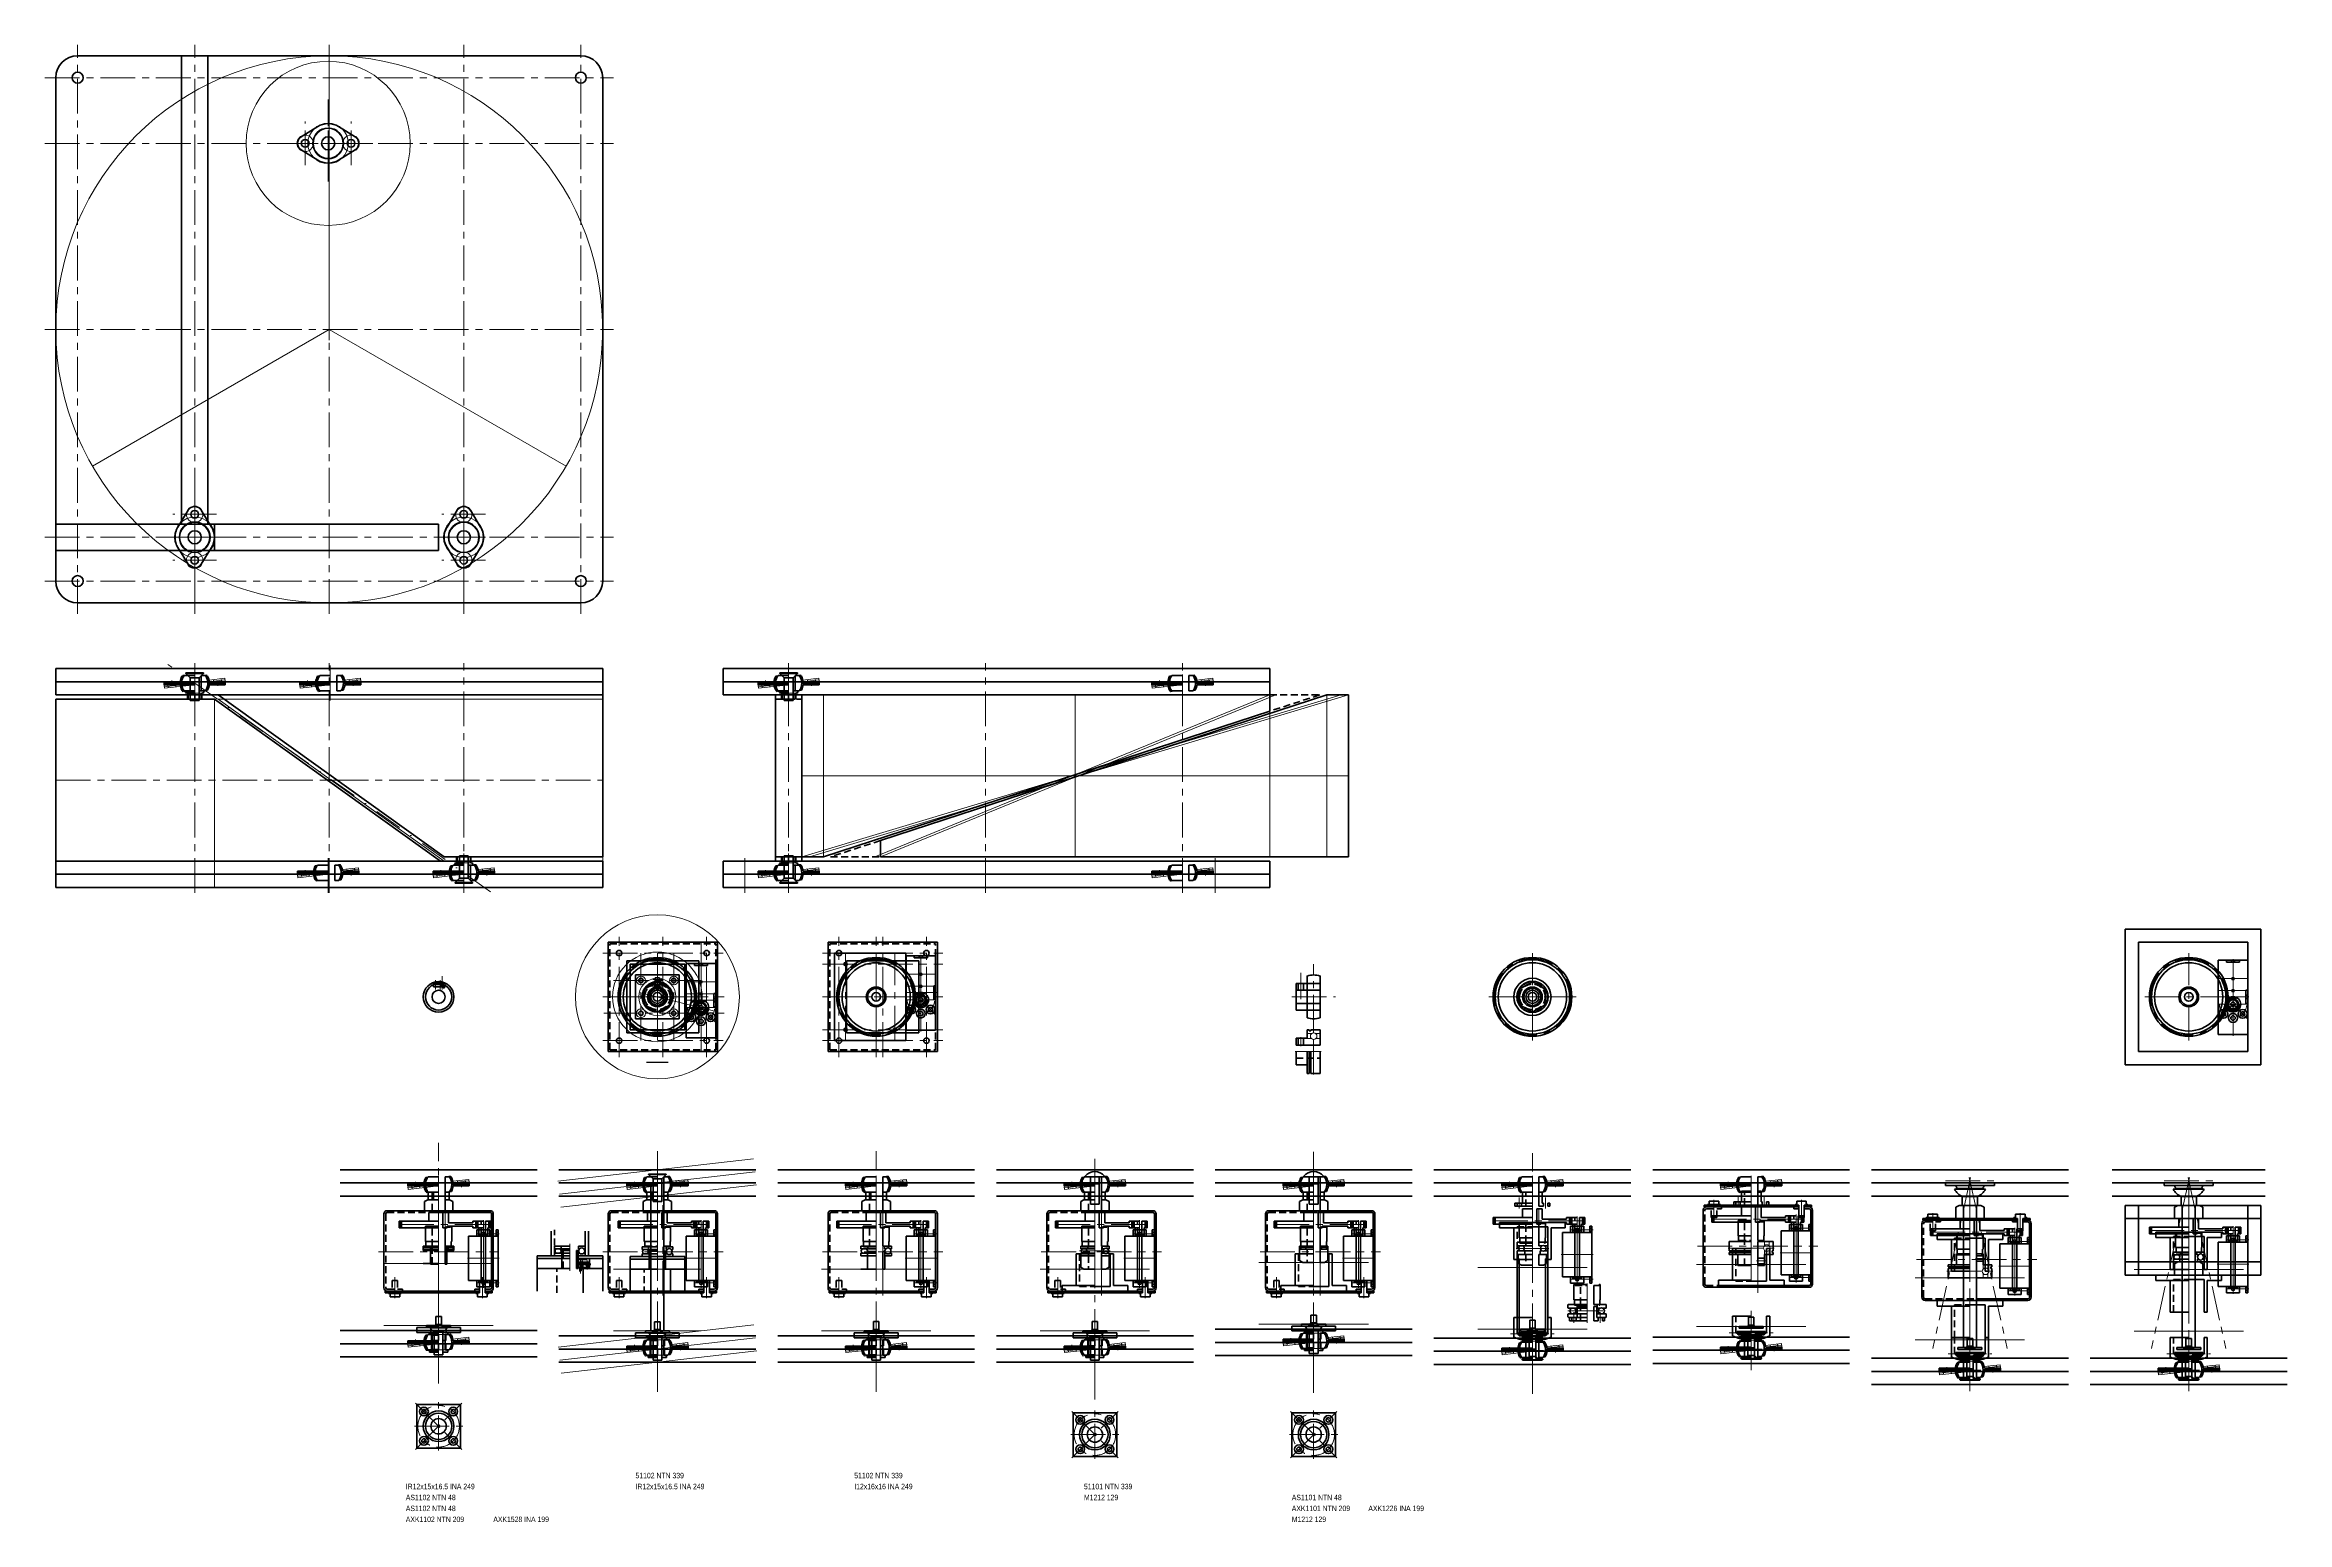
# Model space of a CAD drawing. Header units: millimetres. Extents: x 40 to 2090, y -480 to 870.
import ezdxf

# ---------------------------------------------------------------- set-up
doc = ezdxf.new("R2010")
doc.units = ezdxf.units.MM
for name, pattern in [('CENTER', [50.8, 31.75, -6.35, 6.35, -6.35]), ('DASHDOT', [25.4, 12.7, -6.35, 0, -6.35]), ('DASHDOTX2', [50.8, 25.4, -12.7, 0, -12.7]), ('DASHED2', [9.525, 6.35, -3.175])]:
    doc.linetypes.add(name, pattern=pattern)
doc.layers.get('0').update_dxf_attribs({"linetype": 'CONTINUOUS', "lineweight": 0})
for name, color, linetype, lineweight in [('AUX', 1, 'CONTINUOUS', 13), ('CENTER', 7, 'CENTER', 18), ('CONTOUR', 7, 'CONTINUOUS', 35), ('TEXT', 7, 'CONTINUOUS', 18)]:
    doc.layers.add(name, color=color, linetype=linetype, lineweight=lineweight)
doc.styles.get("Standard").update_dxf_attribs({"font": 'txt', "width": 0.75})
doc.dimstyles.get("Standard").update_dxf_attribs({"dimtxt": 2.5, "dimasz": 2.5, "dimexe": 1.25, "dimexo": 0.625, "dimtad": 1, "dimtxsty": 'Standard', "dimcen": 2.5, "dimadec": 0, "dimazin": 0, "dimtfac": 1, "dimtmove": 0, "dimatfit": 3, "dimfxl": 1, "dimarcsym": 0})

# ---------------------------------------------------------------- blocks, each defined once
blk = doc.blocks.new('DS1-70 face')
at = {"layer": 'CENTER'}
for p, q in [((0, -40), (0, 40)), ((-40, 0), (40, 0))]:
    blk.add_line(p, q, dxfattribs=at)
blk.add_circle((0, 0), 35, dxfattribs=at)
at = {"layer": 'CONTOUR'}
for radius in [36, 34, 31.2, 9, 7.8, 4]:
    blk.add_circle((0, 0), radius, dxfattribs=at)
blk = doc.blocks.new('6-speed HE side')
at = {"layer": 'CENTER'}
for p, q in [((13.5, -34.5), (13.5, 35.5)), ((-1, 0), (28, 0)), ((13.5, 6.8), (0, 20.3)), ((0, 6.8), (27, 6.8)), ((13.5, 6.8), (27, 20.3)), ((0, -5.7), (27, -5.7)), ((0, -16.7), (27, -16.7))]:
    blk.add_line(p, q, dxfattribs=at)
at = {"layer": 'CENTER', "color": 7, "linetype": 'DASHDOT', "lineweight": 18}
blk.add_arc((13.5, 6.8), 12.5, 0, 180, dxfattribs=at)
at = {"layer": 'CONTOUR'}
for p, q in [((0, 34.5), (27, 34.5)), ((0, -33.5), (0, 34.5)), ((27, -33.5), (27, 34.5)), ((0, 6), (1.7, 6)), ((0, 1.5), (1.7, 1.5)), ((1.7, -6), (1.7, 6)), ((0, -1.5), (1.7, -1.5)), ((0, -6), (1.7, -6)), ((0, -33.5), (27, -33.5)), ((7.5, -33.5), (7.5, -31.8)), ((7.5, -31.8), (19.5, -31.8)), ((12, -33.5), (12, -31.8)), ((15, -33.5), (15, -31.8)), ((19.5, -33.5), (19.5, -31.8))]:
    blk.add_line(p, q, dxfattribs=at)
for centre, radius in [((13.5, 19.3), 4), ((13.5, 19.3), 2), ((4.7, 15.6), 4), ((4.7, 15.6), 2), ((13.5, 6.8), 4), ((13.5, 6.8), 2), ((22.3, 15.6), 4), ((22.3, 15.6), 2), ((13.5, -5.7), 1), ((13.5, -16.7), 1)]:
    blk.add_circle(centre, radius, dxfattribs=at)
blk = doc.blocks.new('DS1-12 face')
at = {"layer": 'CENTER'}
for p, q in [((-10, 0), (10, 0)), ((0, -10), (0, 10))]:
    blk.add_line(p, q, dxfattribs=at)
blk.add_circle((0, 0), 6, dxfattribs=at)
at = {"layer": 'CONTOUR'}
for radius in [7, 5, 2]:
    blk.add_circle((0, 0), radius, dxfattribs=at)
blk = doc.blocks.new('TM-256-4 side')
at = {"layer": 'CENTER'}
for p, q in [((0.6, -4.9), (-34, 151.3)), ((-0.6, -4.9), (34, 151.3)), ((0, -5), (0, 155)), ((-22.5, -2), (22.5, -2))]:
    blk.add_line(p, q, dxfattribs=at)
at = {"layer": 'CONTOUR'}
for p, q in [((-6, 150.5), (6, 150.5)), ((-6, 20.5), (-6, 150.5)), ((6, 20.5), (6, 150.5)), ((-7, 20.5), (7, 20.5)), ((-7, 12.5), (-7, 20.5)), ((7, 12.5), (7, 20.5)), ((-22.5, 2.5), (22.5, 2.5)), ((-22.5, 0), (-22.5, 2.5)), ((-22.5, 0), (22.5, 0)), ((-14.1, 5.7), (-11.6, 5.2)), ((-14.1, 5.7), (14.1, 5.7)), ((11.6, 5.2), (-11.6, 5.2)), ((-7, 12.5), (7, 12.5)), ((11.6, 5.2), (14.1, 5.7)), ((22.5, 0), (22.5, 2.5))]:
    blk.add_line(p, q, dxfattribs=at)
at = {"layer": 'CONTOUR', "color": 7, "linetype": 'CONTINUOUS', "lineweight": 35}
for radius, start, end in [(16.1, 115.7693, 151.2707), (13.6, 148.1795, 160.6795), (16.1, 28.7293, 64.2307), (13.6, 19.3205, 31.8205)]:
    blk.add_arc((0, -2), radius, start, end, dxfattribs=at)
blk = doc.blocks.new('SC 1212C')
at = {"layer": 'CENTER'}
blk.add_line((0, -1), (0, 13), dxfattribs=at)
at = {"layer": 'CONTOUR'}
for p, q in [((-13, 10.3), (-10, 12)), ((-13, 0), (-13, 10.3)), ((-13, 0), (0, 0)), ((-10, 12), (0, 12)), ((6, 0), (6, 12)), ((6, 12), (10, 12)), ((6, 0), (13, 0)), ((10, 12), (13, 10.3)), ((13, 0), (13, 10.3))]:
    blk.add_line(p, q, dxfattribs=at)
at = {"layer": 'CONTOUR', "linetype": 'DASHED2'}
blk.add_line((-6, 0), (-6, 12), dxfattribs=at)
blk = doc.blocks.new('J-103 side')
at = {"layer": 'CENTER'}
blk.add_line((0, -35), (0, 1), dxfattribs=at)
at = {"layer": 'CONTOUR'}
for p, q in [((-30, 0), (-30, -5)), ((-30, 0), (0, 0)), ((0, 0), (30, 0)), ((30, 0), (30, -5)), ((-30, -5), (0, -5)), ((-17, -34), (-17, -5)), ((0, -4), (14, -4)), ((14, -4), (14, -34)), ((17, -5), (30, -5)), ((17, -34), (17, -5)), ((-17, -34), (-14, -34)), ((-17, -34), (0, -34)), ((14, -34), (17, -34))]:
    blk.add_line(p, q, dxfattribs=at)
at = {"layer": 'CONTOUR', "linetype": 'DASHED2'}
for p, q in [((-14, -34), (-14, -4)), ((-14, -4), (0, -4))]:
    blk.add_line(p, q, dxfattribs=at)
blk = doc.blocks.new('Washer 6.5x22x1.6 side')
at = {"layer": 'CENTER'}
blk.add_line((0, -1), (0, 2.6), dxfattribs=at)
at = {"layer": 'CONTOUR'}
for p, q in [((-11, 1.6), (0, 1.6)), ((-11, 0), (-11, 1.6)), ((-11, 0), (0, 0)), ((-3.25, 0), (-3.25, 1.6)), ((3.25, 0), (3.25, 1.6)), ((3.25, 1.6), (11, 1.6)), ((3.25, 0), (11, 0)), ((11, 0), (11, 1.6))]:
    blk.add_line(p, q, dxfattribs=at)
blk = doc.blocks.new('Flat head M5 10 side')
at = {"layer": 'CENTER'}
blk.add_line((0, -11), (0, 1), dxfattribs=at)
at = {"layer": 'CONTOUR'}
for p, q in [((-5, 0), (5, 0)), ((-5, -0.3), (-5, 0)), ((5, -0.3), (5, 0)), ((-5, -0.3), (5, -0.3)), ((-5, -0.3), (-2.5, -2.8)), ((-2.5, -10), (-2.5, -2.8)), ((-2.5, -2.8), (2.5, -2.8)), ((-2.5, -10), (2.5, -10)), ((2.5, -2.8), (5, -0.3)), ((2.5, -10), (2.5, -2.8))]:
    blk.add_line(p, q, dxfattribs=at)
blk = doc.blocks.new('DS1-70 side')
at = {"layer": 'AUX'}
blk.add_line((6, 0), (6, 14), dxfattribs=at)
at = {"layer": 'CENTER'}
for p, q in [((-36, 3), (36, 3)), ((-35, 0), (-35, 6)), ((0, 15), (0, -1)), ((35, 0), (35, 6))]:
    blk.add_line(p, q, dxfattribs=at)
at = {"layer": 'CONTOUR'}
for p, q in [((-36, 0), (-36, 6)), ((-36, 6), (0, 6)), ((-36, 0), (0, 0)), ((-34, 0), (-34, 6)), ((-9, 6), (-9, 14)), ((-9, 14), (0, 14)), ((4, 0), (4, 14)), ((4, 14), (9, 14)), ((4, 0), (7.8, 0)), ((7.8, 1.5), (7.8, 0)), ((7.8, 1.5), (31.25, 1.5)), ((9, 4.5), (9, 14)), ((9, 4.5), (31.25, 4.5)), ((31.25, 6), (36, 6)), ((31.25, 6), (31.25, 4.5)), ((31.25, 1.5), (31.25, 0)), ((36, 0), (31.25, 0)), ((34, 0), (34, 6)), ((36, 0), (36, 6))]:
    blk.add_line(p, q, dxfattribs=at)
blk = doc.blocks.new('DS1-12 side')
at = {"layer": 'CENTER'}
for p, q in [((-6, 0), (-6, -6)), ((0, 7), (0, -7)), ((6, 0), (6, -6)), ((-7, -3), (7, -3))]:
    blk.add_line(p, q, dxfattribs=at)
at = {"layer": 'CONTOUR'}
for p, q in [((-7, 0), (-7, -6)), ((-7, 0), (0, 0)), ((-5, 0), (-5, -6)), ((-4, 6), (-4, 0)), ((-4, 6), (0, 6)), ((2, 6), (2, -6)), ((2, 6), (4, 6)), ((4, 6), (4, 0)), ((4, 0), (7, 0)), ((5, 0), (5, -6)), ((7, 0), (7, -6)), ((-7, -6), (0, -6)), ((2, -6), (7, -6))]:
    blk.add_line(p, q, dxfattribs=at)
at = {"layer": 'CONTOUR', "linetype": 'DASHED2'}
blk.add_line((-2, 6), (-2, -6), dxfattribs=at)
blk = doc.blocks.new('6-speed HE top')
at = {"layer": 'CENTER'}
for p, q in [((-27, 0), (26, 0)), ((27, 0), (-26, 0)), ((-22.5, -14.5), (-22.5, 6)), ((0, -14.5), (0, 14.5)), ((22.5, -14.5), (22.5, 6))]:
    blk.add_line(p, q, dxfattribs=at)
at = {"layer": 'CONTOUR'}
for p, q in [((-20.2, 6), (-26, 6)), ((-26, -6), (-26, 6)), ((-20.2, 4), (-21.9, 4)), ((-21.9, -4), (-21.9, 4)), ((21.9, 2), (-21.9, 2)), ((-20.2, -13.5), (-20.2, 13.5)), ((-20.2, 13.5), (20.2, 13.5)), ((20.2, -13.5), (20.2, 13.5)), ((26, 6), (20.2, 6)), ((21.9, 4), (20.2, 4)), ((21.9, -4), (21.9, 4)), ((26, -6), (26, 6)), ((-20.2, -6), (-26, -6)), ((-26, -13.5), (-26, -11.6)), ((-20.2, -11.6), (-26, -11.6)), ((-26, -13.5), (26, -13.5)), ((-24, -13.5), (-24, -11.6)), ((21.9, -2), (-21.9, -2)), ((-20.2, -4), (-21.9, -4)), ((-21, -13.5), (-21, -11.6)), ((21.9, -4), (20.2, -4)), ((26, -6), (20.2, -6)), ((26, -11.6), (20.2, -11.6)), ((21, -13.5), (21, -11.6)), ((24, -13.5), (24, -11.6)), ((26, -13.5), (26, -11.6))]:
    blk.add_line(p, q, dxfattribs=at)
for centre in [(-22.5, 0), (22.5, 0)]:
    blk.add_circle(centre, 1.5, dxfattribs=at)
blk = doc.blocks.new('Pull Box side')
at = {"layer": 'CENTER'}
for p, q in [((-40, 23.3), (-40, 42.5)), ((0, -42.5), (0, 42.5)), ((40, 23.3), (40, 42.5)), ((-55, 0), (55, 0))]:
    blk.add_line(p, q, dxfattribs=at)
at = {"layer": 'CONTOUR'}
for p, q in [((-44.4, 41.3), (-35.6, 41.3)), ((-44.4, 38.3), (-44.4, 41.3)), ((-35.6, 38.3), (-35.6, 41.3)), ((35.6, 41.3), (44.4, 41.3)), ((35.6, 38.3), (35.6, 41.3)), ((44.4, 38.3), (44.4, 41.3)), ((-50, -34.5), (-50, 32.9)), ((-49, 37.5), (37.5, 37.5)), ((-49, 35.9), (-49, 37.5)), ((-49, 35.9), (37.5, 35.9)), ((-45.9, 38.3), (-34.1, 38.3)), ((-45.9, 37.5), (-45.9, 38.3)), ((-34.1, 37.5), (-34.1, 38.3)), ((33, 34.3), (33, 35.9)), ((33, 34.3), (37.5, 34.3)), ((34.1, 38.3), (35.6, 38.3)), ((34.1, 37.5), (34.1, 38.3)), ((37.5, 26.3), (37.5, 37.5)), ((37.5, 26.3), (42.5, 26.3)), ((42.5, 26.3), (42.5, 37.5)), ((42.5, 37.5), (49, 37.5)), ((42.5, 35.9), (49, 35.9)), ((42.5, 34.3), (47, 34.3)), ((44.4, 38.3), (45.9, 38.3)), ((45.9, 37.5), (45.9, 38.3)), ((48.4, -34.5), (48.4, 32.9)), ((49, 37.5), (49, 35.9)), ((50, -34.5), (50, 32.9)), ((-47, -37.5), (47, -37.5)), ((0, -35.9), (47, -35.9))]:
    blk.add_line(p, q, dxfattribs=at)
at = {"layer": 'CONTOUR', "linetype": 'DASHED2'}
for p, q in [((-48.4, -34.5), (-48.4, 32.9)), ((-47, 34.3), (-33, 34.3)), ((-42.5, 26.3), (-42.5, 37.5)), ((-42.5, 26.3), (-37.5, 26.3)), ((-37.5, 26.3), (-37.5, 37.5)), ((-33, 34.3), (-33, 35.9)), ((-47, -35.9), (0, -35.9))]:
    blk.add_line(p, q, dxfattribs=at)
at = {"layer": 'CONTOUR', "color": 7, "linetype": 'CONTINUOUS', "lineweight": 35}
for centre, start, end in [((-47, 32.9), 90, 180), ((47, 32.9), 0, 90), ((-47, -34.5), 180, 270), ((47, -34.5), 270, 0)]:
    blk.add_arc(centre, 3, start, end, dxfattribs=at)
at = {"layer": 'CONTOUR'}
for centre, start, end in [((-47, 32.9), 90, 180), ((47, 32.9), 0, 90), ((-47, -34.5), 180, 270), ((47, -34.5), 270, 0)]:
    blk.add_arc(centre, 1.4, start, end, dxfattribs=at)
blk = doc.blocks.new('B-BAF 1214 side')
at = {"layer": 'AUX'}
for p, q in [((-28, -1.8), (-0.2, 1.4)), ((-27.8, -3.2), (0, 0)), ((-12.4, 5), (-10.8, 5.2)), ((11, 7.7), (9.4, 7.5)), ((27.8, 3.2), (11.9, 1.4)), ((13.1, 2.9), (27.7, 4.6)), ((13.4, 0.1), (28, 1.8)), ((17.5, 0.6), (17.2, 3.4)), ((24.5, 1.4), (24.2, 4.2)), ((28, 1.8), (27.7, 4.6)), ((-27.7, -4.6), (-28, -1.8)), ((-27.7, -4.6), (0.2, -1.4)), ((-24.2, -4.2), (-24.5, -1.4)), ((-17.2, -3.4), (-17.5, -0.6)), ((-11, -7.7), (-9.4, -7.5)), ((12.4, -5), (10.8, -5.2))]:
    blk.add_line(p, q, dxfattribs=at)
for radius, start, end in [(13.4, 157.9705, 180.5029), (12, 154.269, 179.8002), (12, 334.269, 38.731), (13.4, 12.4971, 35.0295), (13.4, 337.9705, 0.5029), (13.4, 192.4971, 215.0295), (12, 193.1998, 218.731)]:
    blk.add_arc((0, 0), radius, start, end, dxfattribs=at)
at = {"layer": 'CENTER'}
for p, q in [((-21, -2.4), (-21, 2.4)), ((0, -8), (0, 8)), ((21, -2.4), (21, 2.4))]:
    blk.add_line(p, q, dxfattribs=at)
at = {"layer": 'CONTOUR'}
for p, q in [((-28, -1.4), (-28, 1.4)), ((-28, 1.4), (0, 1.4)), ((-28, 0), (0, 0)), ((-24.5, -1.4), (-24.5, 1.4)), ((-17.5, -1.4), (-17.5, 1.4)), ((-11.8, 6.4), (-10.2, 6.4)), ((-9.7, 7), (0, 7)), ((6, 7), (6, -7)), ((6, 7), (9.7, 7)), ((11.8, 6.4), (10.2, 6.4)), ((28, 0), (12, 0)), ((13.3, 1.4), (28, 1.4)), ((17.5, -1.4), (17.5, 1.4)), ((24.5, -1.4), (24.5, 1.4)), ((28, -1.4), (28, 1.4)), ((-28, -1.4), (0, -1.4)), ((-11.8, -6.4), (-10.2, -6.4)), ((-9.7, -7), (0, -7)), ((6, -7), (9.7, -7)), ((11.8, -6.4), (10.2, -6.4)), ((13.3, -1.4), (28, -1.4))]:
    blk.add_line(p, q, dxfattribs=at)
at = {"layer": 'CONTOUR', "color": 7, "linetype": 'CONTINUOUS', "lineweight": 35}
for radius, start, end in [(13.4, 151.4705, 174.0029), (12, 144.3147, 173.3002), (12, 324.3147, 35.6853), (13.4, 5.9971, 28.5295), (13.4, 185.9971, 208.5295), (12, 186.6998, 215.6853), (13.4, 331.4705, 354.0029)]:
    blk.add_arc((0, 0), radius, start, end, dxfattribs=at)
blk = doc.blocks.new('Ultra Nutter side')
at = {"layer": 'CENTER'}
blk.add_line((0, -1), (0, 20), dxfattribs=at)
at = {"layer": 'CONTOUR'}
for p, q in [((-12, 5), (-12, 19)), ((-12, 19), (0, 19)), ((-12, 5), (0, 5)), ((-11.6, 0), (-11.6, 5)), ((-11.6, 0), (0, 0)), ((6, 18), (11, 18)), ((6, 18), (6, 0.8)), ((6, 0.8), (11, 0.8)), ((11, 18), (11, 19)), ((11, 19), (12, 19)), ((11, 0), (11, 0.8)), ((11, 0), (11.6, 0)), ((11.6, 5), (12, 5)), ((11.6, 0), (11.6, 5)), ((12, 5), (12, 19))]:
    blk.add_line(p, q, dxfattribs=at)
at = {"layer": 'CONTOUR', "linetype": 'DASHED2'}
for p, q in [((-11, 18), (-11, 19)), ((-11, 18), (0, 18)), ((-11, 0.8), (0, 0.8)), ((-11, 0), (-11, 0.8)), ((-6, 0.8), (-6, 18))]:
    blk.add_line(p, q, dxfattribs=at)
blk = doc.blocks.new('51102 side')
at = {"layer": 'CENTER'}
blk.add_line((0, -2), (0, 11), dxfattribs=at)
at = {"layer": 'CONTOUR'}
for p, q in [((-14, 9), (-14, 6.5)), ((-14, 9), (0, 9)), ((-14, 6.5), (0, 6.5)), ((-14, 2.5), (-14, 0)), ((-14, 2.5), (0, 2.5)), ((-14, 0), (0, 0)), ((-8, 0), (-8, 2.5)), ((-7.5, 6.5), (-7.5, 9)), ((7.5, 6.5), (7.5, 9)), ((7.5, 9), (14, 9)), ((7.5, 6.5), (8.9, 6.5)), ((8, 0), (8, 2.5)), ((8, 2.5), (8.9, 2.5)), ((8, 0), (14, 0)), ((12.6, 6.5), (14, 6.5)), ((12.6, 2.5), (14, 2.5)), ((14, 9), (14, 6.5)), ((14, 2.5), (14, 0))]:
    blk.add_line(p, q, dxfattribs=at)
blk.add_circle((10.8, 4.5), 2.75, dxfattribs=at)
at = {"layer": 'CONTOUR', "color": 7, "linetype": 'CONTINUOUS', "lineweight": 35}
for start, end in [(133.3418, 226.6582), (313.3418, 46.6582)]:
    blk.add_arc((-10.8, 4.5), 2.75, start, end, dxfattribs=at)
blk = doc.blocks.new('ASS201N side')
at = {"layer": 'AUX'}
for p, q in [((-6, 16.4), (-2, 16.4)), ((-6, 12.1), (-2.1, 12.1)), ((2, 16.4), (6, 16.4)), ((2.1, 12.1), (6, 12.1))]:
    blk.add_line(p, q, dxfattribs=at)
blk.add_circle((0, 14.2), 3, dxfattribs=at)
at = {"layer": 'CENTER'}
for p, q in [((0, -21), (0, 21)), ((-17, 0), (7, 0)), ((-11.8, 5), (-11.8, 13.2))]:
    blk.add_line(p, q, dxfattribs=at)
at = {"layer": 'CONTOUR'}
for p, q in [((-16, 12.2), (-6, 12.2)), ((-16, 6), (-16, 12.2)), ((-16, 6), (6, 6)), ((-16, -12.2), (-16, 0)), ((-14.3, 6), (-14.3, 12.2)), ((-9.3, 6), (-9.3, 12.2)), ((-6, 12.2), (-6, 20)), ((-6, 20), (-4, 20)), ((-6, -20), (-6, 0)), ((-4, 19.1), (-4, 20)), ((-4, 19.1), (-2.5, 19.1)), ((-4, -20), (-4, 0)), ((-2.5, 19.1), (-2.5, 20)), ((-2.5, 20), (6, 20)), ((-2.5, -20), (-2.5, 0)), ((6, 6), (6, 20)), ((6, -20), (6, 0)), ((-16, -12.2), (-6, -12.2)), ((-6, -20), (-4, -20)), ((-4, -19.1), (-2.5, -19.1)), ((-2.5, -20), (6, -20))]:
    blk.add_line(p, q, dxfattribs=at)
at = {"layer": 'CONTOUR', "linetype": 'DASHED2'}
blk.add_line((-16, -6), (6, -6), dxfattribs=at)
blk = doc.blocks.new('AS201 side')
at = {"layer": 'CENTER'}
for p, q in [((-11.8, -2.2), (-11.8, 22.1)), ((0, -30), (0, 30)), ((-20, 0), (20, 0)), ((-14.1, 6), (-14.1, 12.2)), ((-9.6, 6), (-9.6, 12.2))]:
    blk.add_line(p, q, dxfattribs=at)
at = {"layer": 'CONTOUR'}
for p, q in [((-16, 12.2), (6, 12.2)), ((-16, -12.2), (-16, 12.2)), ((-16, 6), (6, 6)), ((-14.3, 6), (-14.3, 12.2)), ((-9.3, 6), (-9.3, 12.2)), ((-6, -19.1), (-6, 19.1)), ((6, -19.1), (6, 19.1)), ((-16, -6), (6, -6)), ((-16, -12.2), (6, -12.2))]:
    blk.add_line(p, q, dxfattribs=at)
at = {"layer": 'CONTOUR', "color": 7, "linetype": 'CONTINUOUS', "lineweight": 35}
for start, end in [(72.5424, 107.4576), (252.5424, 287.4576)]:
    blk.add_arc((0, 0), 20, start, end, dxfattribs=at)
blk = doc.blocks.new('Washer 14x40x4.5 face')
at = {"layer": 'CENTER'}
for p, q in [((0, -22), (0, 22)), ((-22, 0), (22, 0))]:
    blk.add_line(p, q, dxfattribs=at)
at = {"layer": 'CONTOUR'}
for p, q in [((-20, -20), (-20, 20)), ((-20, 20), (20, 20)), ((20, -20), (20, 20)), ((-20, -20), (20, -20))]:
    blk.add_line(p, q, dxfattribs=at)
blk.add_circle((0, 0), 7, dxfattribs=at)
blk = doc.blocks.new('SC 1210C')
at = {"layer": 'CENTER'}
blk.add_line((0, -1), (0, 11), dxfattribs=at)
at = {"layer": 'CONTOUR'}
for p, q in [((-13, 8.3), (-10, 10)), ((-13, 0), (-13, 8.3)), ((-13, 0), (0, 0)), ((-10, 10), (0, 10)), ((6, 10), (10, 10)), ((6, 0), (6, 10)), ((6, 0), (13, 0)), ((10, 10), (13, 8.3)), ((13, 0), (13, 8.3))]:
    blk.add_line(p, q, dxfattribs=at)
at = {"layer": 'CONTOUR', "linetype": 'DASHED2'}
blk.add_line((-6, 0), (-6, 10), dxfattribs=at)
blk = doc.blocks.new('Nut M12 thin side')
at = {"layer": 'CENTER'}
blk.add_line((0, -3), (0, 9), dxfattribs=at)
at = {"layer": 'CONTOUR'}
for p, q in [((-9.5, 0), (-9.5, 7)), ((-9.5, 7), (0, 7)), ((-9.5, 0), (0, 0)), ((-4.75, 0), (-4.75, 7)), ((6, 0), (6, 7)), ((6, 7), (9.5, 7)), ((6, 0), (9.5, 0)), ((9.5, 0), (9.5, 7))]:
    blk.add_line(p, q, dxfattribs=at)
at = {"layer": 'CONTOUR', "linetype": 'DASHED2'}
blk.add_line((-6, 0), (-6, 7), dxfattribs=at)
blk = doc.blocks.new('AXK1101 side')
at = {"layer": 'CENTER'}
blk.add_line((0, -2), (0, 4), dxfattribs=at)
at = {"layer": 'CONTOUR'}
for p, q in [((-13, 2), (0, 2)), ((-13, 0), (-13, 2)), ((-13, 0), (0, 0)), ((-11.85, 0), (-11.85, 2)), ((-7.15, 0), (-7.15, 2)), ((6, 0), (6, 2)), ((6, 2), (13, 2)), ((6, 0), (13, 0)), ((7.15, 0), (7.15, 2)), ((11.85, 0), (11.85, 2)), ((13, 0), (13, 2))]:
    blk.add_line(p, q, dxfattribs=at)
blk = doc.blocks.new('AS1101 side')
at = {"layer": 'CENTER'}
blk.add_line((0, -2), (0, 3), dxfattribs=at)
at = {"layer": 'CONTOUR'}
for p, q in [((-13, 1), (-13, 0)), ((-13, 1), (0, 1)), ((-13, 0), (0, 0)), ((6, 1), (6, 0)), ((6, 1), (13, 1)), ((6, 0), (13, 0)), ((13, 1), (13, 0))]:
    blk.add_line(p, q, dxfattribs=at)
blk = doc.blocks.new('Truss head M8x10 side')
at = {"layer": 'AUX'}
blk.add_line((6.9, -4), (6.9, 4), dxfattribs=at)
at = {"layer": 'CENTER'}
blk.add_line((-5.8, 0), (26, 0), dxfattribs=at)
at = {"layer": 'CONTOUR'}
for p, q in [((-0.7, 8.9), (0, 8.9)), ((0, -8.9), (0, 8.9)), ((0, 4), (25, 4)), ((25, 4), (25, -4)), ((-0.7, -8.9), (0, -8.9)), ((0, -4), (25, -4))]:
    blk.add_line(p, q, dxfattribs=at)
at = {"layer": 'CONTOUR', "color": 7, "linetype": 'CONTINUOUS', "lineweight": 35}
blk.add_arc((6.9, 0), 11.7, 130.4755, 229.5245, dxfattribs=at)
blk = doc.blocks.new('Flange Nut M8 side')
at = {"layer": 'AUX'}
for p, q in [((-8.3, 2), (8.3, 2)), ((-6.9, 2), (-6.9, 7.5)), ((6.9, 2), (6.9, 7.5))]:
    blk.add_line(p, q, dxfattribs=at)
at = {"layer": 'CENTER'}
blk.add_line((0, -10), (0, 10), dxfattribs=at)
at = {"layer": 'CONTOUR'}
for p, q in [((-6, 2.5), (-8.3, 1.5)), ((-8.3, 1.5), (0, 1.5)), ((-8.3, 0), (-8.3, 1.5)), ((-8.3, 0), (0, 0)), ((-6, 7.5), (0, 7.5)), ((-6, 2.5), (-6, 7.5)), ((-6, 2.5), (0, 2.5)), ((0, 7.5), (0, 2.5)), ((4, 0), (4, 7.5)), ((4, 7.5), (6, 7.5)), ((4, 0), (8.3, 0)), ((6, 2.5), (6, 7.5)), ((6, 2.5), (8.3, 1.5)), ((8.3, 0), (8.3, 1.5))]:
    blk.add_line(p, q, dxfattribs=at)
at = {"layer": 'CONTOUR', "linetype": 'DASHED2'}
blk.add_line((-4, 0), (-4, 7.5), dxfattribs=at)
blk = doc.blocks.new('Washer 14x40x4.5 side')
at = {"layer": 'CENTER'}
blk.add_line((0, -1), (0, 5), dxfattribs=at)
at = {"layer": 'CONTOUR'}
for p, q in [((-20, 4.5), (-20, 0)), ((-20, 4.5), (0, 4.5)), ((-20, 0), (0, 0)), ((7, 4.5), (20, 4.5)), ((7, 0), (7, 4.5)), ((7, 0), (20, 0)), ((20, 4.5), (20, 0))]:
    blk.add_line(p, q, dxfattribs=at)
at = {"layer": 'CONTOUR', "linetype": 'DASHED2'}
blk.add_line((-7, 0), (-7, 4.5), dxfattribs=at)
blk = doc.blocks.new('Flat head M8 25 side')
at = {"layer": 'CENTER'}
blk.add_line((0, -27), (0, 3), dxfattribs=at)
at = {"layer": 'CONTOUR'}
for p, q in [((-8, 0), (8, 0)), ((-8, -0.4), (-8, 0)), ((8, 0), (8, -0.4)), ((-8, -0.4), (8, -0.4)), ((-8, -0.4), (-4, -4.4)), ((4, -4.4), (-4, -4.4)), ((-4, -25), (-4, -4.4)), ((4, -4.4), (8, -0.4)), ((4, -25), (4, -4.4)), ((-4, -25), (4, -25))]:
    blk.add_line(p, q, dxfattribs=at)
blk = doc.blocks.new('51101 side')
at = {"layer": 'CENTER'}
for p, q in [((-14, 0), (14, 0)), ((0, -5.5), (0, 5.5))]:
    blk.add_line(p, q, dxfattribs=at)
at = {"layer": 'CONTOUR'}
for p, q in [((-13, 2), (-13, 4.5)), ((-13, 4.5), (0, 4.5)), ((-13, 2), (0, 2)), ((-6, 2), (-6, 4.5)), ((6, 4.5), (13, 4.5)), ((6, 2), (6, 4.5)), ((6, 2), (8.5, 2)), ((11.5, 2), (13, 2)), ((13, 2), (13, 4.5)), ((-13, -4.5), (-13, -2)), ((-13, -2), (0, -2)), ((-13, -4.5), (0, -4.5)), ((-6.5, -4.5), (-6.5, -2)), ((6.5, -4.5), (6.5, -2)), ((6.5, -2), (8.5, -2)), ((6.5, -4.5), (13, -4.5)), ((11.5, -2), (13, -2)), ((13, -4.5), (13, -2))]:
    blk.add_line(p, q, dxfattribs=at)
blk.add_circle((10, 0), 2.5, dxfattribs=at)
at = {"layer": 'CONTOUR', "color": 7, "linetype": 'CONTINUOUS', "lineweight": 35}
for start, end in [(126.8699, 233.1301), (306.8699, 53.1301)]:
    blk.add_arc((-10, 0), 2.5, start, end, dxfattribs=at)
blk = doc.blocks.new('AS1102 side')
at = {"layer": 'CENTER'}
blk.add_line((0, -2), (0, 2), dxfattribs=at)
at = {"layer": 'CONTOUR'}
for p, q in [((-14, 0), (-14, 1)), ((-14, 1), (0, 1)), ((-14, 0), (0, 0)), ((7.5, 0), (7.5, 1)), ((7.5, 1), (14, 1)), ((7.5, 0), (14, 0)), ((14, 0), (14, 1))]:
    blk.add_line(p, q, dxfattribs=at)
blk = doc.blocks.new('AXK1102 side')
at = {"layer": 'CENTER'}
blk.add_line((0, -2), (0, 4), dxfattribs=at)
at = {"layer": 'CONTOUR'}
for p, q in [((-14, 2), (0, 2)), ((-14, 0), (-14, 2)), ((-14, 0), (0, 0)), ((7.5, 2), (14, 2)), ((7.5, 0), (7.5, 2)), ((7.5, 0), (14, 0)), ((8.6, 0), (8.6, 2)), ((13.25, 0), (13.25, 2)), ((14, 0), (14, 2))]:
    blk.add_line(p, q, dxfattribs=at)
blk = doc.blocks.new('IR12x15x16.5 side')
at = {"layer": 'CENTER'}
blk.add_line((0, -2), (0, 18.5), dxfattribs=at)
at = {"layer": 'CONTOUR'}
for p, q in [((-7.5, 0), (-7.5, 16.5)), ((-7.5, 16.5), (0, 16.5)), ((-7.5, 0), (0, 0)), ((6, 0), (6, 16.5)), ((6, 16.5), (7.5, 16.5)), ((6, 0), (7.5, 0)), ((7.5, 0), (7.5, 16.5))]:
    blk.add_line(p, q, dxfattribs=at)
at = {"layer": 'CONTOUR', "linetype": 'DASHED2'}
blk.add_line((-6, 0), (-6, 16.5), dxfattribs=at)
blk = doc.blocks.new('IR12x16x16 side')
at = {"layer": 'CENTER'}
blk.add_line((0, -2), (0, 18), dxfattribs=at)
at = {"layer": 'CONTOUR'}
for p, q in [((-8, 0), (-8, 16)), ((-8, 16), (0, 16)), ((-8, 0), (0, 0)), ((6, 0), (6, 16)), ((6, 16), (8, 16)), ((6, 0), (8, 0)), ((8, 0), (8, 16))]:
    blk.add_line(p, q, dxfattribs=at)
blk = doc.blocks.new('Pull Box top')
at = {"layer": 'CENTER'}
for p, q in [((-40, -55), (-40, 55)), ((0, -55), (0, 55)), ((40, -55), (40, 55)), ((-55, 40), (55, 40)), ((-55, 0), (55, 0)), ((-55, -40), (55, -40))]:
    blk.add_line(p, q, dxfattribs=at)
at = {"layer": 'CONTOUR'}
for p, q in [((-50, 50), (50, 50)), ((-50, -50), (-50, 50)), ((50, -50), (50, 50)), ((-33, 33), (33, 33)), ((-33, -33), (-33, 33)), ((33, -33), (33, 33)), ((-33, -33), (33, -33)), ((-50, -50), (50, -50))]:
    blk.add_line(p, q, dxfattribs=at)
at = {"layer": 'CONTOUR', "linetype": 'DASHED2'}
for p, q in [((-48.4, 48.4), (48.4, 48.4)), ((-48.4, -48.4), (-48.4, 48.4)), ((48.4, -48.4), (48.4, 48.4)), ((-48.4, -48.4), (48.4, -48.4))]:
    blk.add_line(p, q, dxfattribs=at)
at = {"layer": 'CONTOUR'}
for centre in [(-40, 40), (40, 40), (-40, -40), (40, -40)]:
    blk.add_circle(centre, 2.5, dxfattribs=at)
blk = doc.blocks.new('IR12x15x16.5 face')
at = {"layer": 'CENTER'}
for p, q in [((-10, 0), (10, 0)), ((0, -10), (0, 10))]:
    blk.add_line(p, q, dxfattribs=at)
at = {"layer": 'CONTOUR'}
for radius in [7.5, 6]:
    blk.add_circle((0, 0), radius, dxfattribs=at)
blk = doc.blocks.new('51102 face')
at = {"layer": 'CENTER'}
for p, q in [((-16, 0), (16, 0)), ((0, -16), (0, 16))]:
    blk.add_line(p, q, dxfattribs=at)
at = {"layer": 'CONTOUR'}
for radius in [14, 8, 7.5]:
    blk.add_circle((0, 0), radius, dxfattribs=at)
blk = doc.blocks.new('Ultra Nutter face')
at = {"layer": 'CENTER'}
for p, q in [((0, -25), (0, 25)), ((-25, 0), (25, 0))]:
    blk.add_line(p, q, dxfattribs=at)
at = {"layer": 'CONTOUR'}
for p, q in [((-13, -2.5), (-13, 2.5)), ((-13, 2.5), (-12, 2.5)), ((-12, -5.8), (-12, 5.8)), ((-11.1, 7.5), (-0.9, 13.3)), ((0.9, 13.3), (11.1, 7.5)), ((4.3, 12.5), (3.8, 11.6)), ((4.3, 12.5), (8.7, 10)), ((8.7, 10), (8.2, 9.1)), ((12, -5.8), (12, 5.8)), ((-13, -2.5), (-12, -2.5)), ((-11.1, -7.5), (-0.9, -13.3)), ((0.9, -13.3), (11.1, -7.5)), ((4.3, -12.5), (3.8, -11.6)), ((8.7, -10), (4.3, -12.5)), ((8.7, -10), (8.2, -9.1))]:
    blk.add_line(p, q, dxfattribs=at)
at = {"layer": 'CONTOUR', "linetype": 'DASHED2'}
blk.add_circle((0, 0), 11.7, dxfattribs=at)
at = {"layer": 'CONTOUR'}
blk.add_circle((0, 0), 6, dxfattribs=at)
at = {"layer": 'CONTOUR', "color": 7, "linetype": 'CONTINUOUS', "lineweight": 35}
for start, end in [(145.9892, 154.0108), (85.9892, 94.0108), (25.9892, 34.0108), (205.9892, 214.0108), (265.9892, 274.0108), (325.9892, 334.0108)]:
    blk.add_arc((0, 0), 13.3, start, end, dxfattribs=at)
blk = doc.blocks.new('ESE11HS2 top')
at = {"layer": 'CENTER'}
for p, q in [((-3.55, 0), (9.65, 0)), ((0, -4.25), (0, 4.25)), ((4.5, -5.35), (4.5, 4.25)), ((6.15, -4.25), (6.15, 7.85))]:
    blk.add_line(p, q, dxfattribs=at)
at = {"layer": 'CONTOUR'}
for p, q in [((-1.55, 1.875), (7.65, 1.875)), ((-1.55, -1.875), (-1.55, 1.875)), ((4, 2.875), (5, 2.875)), ((4, 1.875), (4, 2.875)), ((5, 1.875), (5, 2.875)), ((5.15, -1.1), (5.15, 1.1)), ((5.15, 1.1), (7.15, 1.1)), ((5.65, -0.6), (5.65, 0.6)), ((5.65, 0.6), (6.65, 0.6)), ((6.65, -0.6), (6.65, 0.6)), ((7.15, -1.1), (7.15, 1.1)), ((7.65, -0.55), (7.65, 1.875)), ((-1.55, -1.875), (7.05, -1.875)), ((5.15, -1.1), (7.15, -1.1)), ((5.65, -0.6), (6.65, -0.6)), ((7.05, -2.875), (7.05, -0.55)), ((7.05, -0.55), (8.25, -0.55)), ((7.05, -2.875), (8.25, -2.875)), ((8.25, -2.875), (8.25, -0.55))]:
    blk.add_line(p, q, dxfattribs=at)
blk = doc.blocks.new('ESE11HS2 front')
at = {"layer": 'AUX'}
blk.add_line((0, -4.7), (8.2, -4.7), dxfattribs=at)
at = {"layer": 'CENTER'}
for p, q in [((-3.5, 0), (9.7, 0)), ((0, -4.2), (0, 4.2)), ((4.5, -5.3), (4.5, 4.2)), ((6.2, -4.2), (6.2, 7.8)), ((-3.5, -1.1), (10.2, -1.1)), ((-1.6, -2.9), (8.2, -2.9))]:
    blk.add_line(p, q, dxfattribs=at)
at = {"layer": 'CONTOUR'}
for p, q in [((-1.6, -1.6), (-1.6, 1.6)), ((0, 2.2), (7.7, 2.2)), ((4, -2.9), (4, 2.2)), ((5, -2.9), (5, 2.2)), ((5.2, 2.2), (5.2, 3.2)), ((5.2, 3.2), (7.2, 3.2)), ((5.6, 3.2), (5.6, 5.3)), ((6.7, 3.2), (6.7, 5.3)), ((7.2, 2.2), (7.2, 3.2)), ((7.7, -0.5), (7.7, 2.2)), ((0, -2.3), (8.2, -2.3)), ((8.2, -2.3), (8.2, -1.1))]:
    blk.add_line(p, q, dxfattribs=at)
for centre, radius in [((0, 0), 1), ((4.5, -2.9), 0.5), ((7.7, -1.1), 0.6)]:
    blk.add_circle(centre, radius, dxfattribs=at)
at = {"layer": 'CONTOUR', "color": 7, "linetype": 'CONTINUOUS', "lineweight": 35}
for centre, radius, start, end in [((0, 0), 2.25, 90, 133.5422), ((6.2, 5.3), 0.5, 0, 180), ((0, 0), 2.25, 226.4578, 270)]:
    blk.add_arc(centre, radius, start, end, dxfattribs=at)
blk = doc.blocks.new('B-BAF 1214 face')
at = {"layer": 'AUX'}
for centre, radius in [((-21, 0), 7.5), ((0, 0), 18.5), ((0, 0), 13.5), ((21, 0), 7.5)]:
    blk.add_circle(centre, radius, dxfattribs=at)
at = {"layer": 'CENTER'}
for p, q in [((-41, 0), (41, 0)), ((-21, -20), (-21, 20)), ((0, -20), (0, 20)), ((21, -20), (21, 20))]:
    blk.add_line(p, q, dxfattribs=at)
at = {"layer": 'CONTOUR'}
for p, q in [((-24.7, 6), (-9.4, 15.3)), ((9.4, 15.3), (24.7, 6)), ((-9.4, -15.3), (-24.7, -6)), ((24.7, -6), (9.4, -15.3))]:
    blk.add_line(p, q, dxfattribs=at)
for centre, radius in [((-21, 0), 3.5), ((0, 0), 14), ((0, 0), 6), ((21, 0), 3.5)]:
    blk.add_circle(centre, radius, dxfattribs=at)
at = {"layer": 'CONTOUR', "color": 7, "linetype": 'CONTINUOUS', "lineweight": 35}
for centre, start, end in [((-21, 0), 121.5881, 238.4119), ((21, 0), 301.5881, 58.4119)]:
    blk.add_arc(centre, 7, start, end, dxfattribs=at)
at = {"layer": 'CONTOUR'}
for start, end in [(58.4119, 121.5881), (238.4119, 301.5881)]:
    blk.add_arc((0, 0), 18, start, end, dxfattribs=at)
blk = doc.blocks.new('Washer 6.5x18x1.6 side')
at = {"layer": 'CENTER'}
for p, q in [((-11, 0), (11, 0)), ((0, -3), (0, 3))]:
    blk.add_line(p, q, dxfattribs=at)
at = {"layer": 'CONTOUR'}
for p, q in [((-9, -0.8), (-9, 0.8)), ((-9, 0.8), (0, 0.8)), ((-3.25, -0.8), (-3.25, 0.8)), ((3.25, -0.8), (3.25, 0.8)), ((3.25, 0.8), (9, 0.8)), ((9, -0.8), (9, 0.8)), ((-9, -0.8), (0, -0.8)), ((3.25, -0.8), (9, -0.8))]:
    blk.add_line(p, q, dxfattribs=at)
blk = doc.blocks.new('Washer 8.5x26x2.3 side')
at = {"layer": 'CENTER'}
for p, q in [((-15, 0), (15, 0)), ((0, -2.5), (0, 2.5))]:
    blk.add_line(p, q, dxfattribs=at)
at = {"layer": 'CONTOUR'}
for p, q in [((-12.8, 1.15), (0, 1.15)), ((-12.8, -1.15), (-12.8, 1.15)), ((-4.4, -1.15), (-4.4, 1.15)), ((4.4, 1.15), (12.8, 1.15)), ((4.4, -1.15), (4.4, 1.15)), ((12.8, -1.15), (12.8, 1.15)), ((-12.8, -1.15), (0, -1.15)), ((4.4, -1.15), (12.8, -1.15))]:
    blk.add_line(p, q, dxfattribs=at)
blk = doc.blocks.new('J-49 side')
at = {"layer": 'CENTER'}
for p, q in [((-20, 0), (20, 0)), ((0, -10), (0, 20))]:
    blk.add_line(p, q, dxfattribs=at)
at = {"layer": 'CONTOUR'}
for p, q in [((-17, -3), (-17, 15)), ((-17, 15), (0, 15)), ((14, 0), (12, 0)), ((12, 0), (12, -2)), ((14, 0), (14, 15)), ((14, 15), (17, 15)), ((17, -3), (17, 15)), ((-17, -3), (-12, -5)), ((-12, -5), (12, -5)), ((0, -2), (12, -2)), ((17, -3), (12, -5))]:
    blk.add_line(p, q, dxfattribs=at)
at = {"layer": 'CONTOUR', "linetype": 'DASHED2'}
for p, q in [((-14, 0), (-14, 15)), ((-14, 0), (-12, 0)), ((-12, 0), (-12, -2)), ((-12, -2), (0, -2))]:
    blk.add_line(p, q, dxfattribs=at)
blk = doc.blocks.new('Round Boss M6-D12-L15 side')
at = {"layer": 'CENTER'}
for p, q in [((-10, 0), (10, 0)), ((0, -10), (0, 10))]:
    blk.add_line(p, q, dxfattribs=at)
at = {"layer": 'CONTOUR'}
for p, q in [((-6, -7.5), (-6, 7.5)), ((-6, 7.5), (0, 7.5)), ((3, -7.5), (3, 7.5)), ((3, 7.5), (6, 7.5)), ((6, -7.5), (6, 7.5)), ((-6, -7.5), (0, -7.5)), ((3, -7.5), (6, -7.5))]:
    blk.add_line(p, q, dxfattribs=at)
at = {"layer": 'CONTOUR', "linetype": 'DASHED2'}
blk.add_line((-3, -7.5), (-3, 7.5), dxfattribs=at)
blk = doc.blocks.new('Flat head M6 15 side')
at = {"layer": 'CENTER'}
blk.add_line((0, -18), (0, 2), dxfattribs=at)
at = {"layer": 'CONTOUR'}
for p, q in [((-6, 0), (6, 0)), ((-6, -0.4), (-6, 0)), ((6, -0.4), (6, 0)), ((-6, -0.4), (6, -0.4)), ((-6, -0.4), (-3, -3.4)), ((-3, -3.4), (3, -3.4)), ((-3, -15), (-3, -3.4)), ((-3, -15), (3, -15)), ((3, -3.4), (6, -0.4)), ((3, -15), (3, -3.4))]:
    blk.add_line(p, q, dxfattribs=at)
blk = doc.blocks.new('Flat head M6 10 side')
at = {"layer": 'CENTER'}
blk.add_line((0, -10), (0, 10), dxfattribs=at)
at = {"layer": 'CONTOUR'}
for p, q in [((-6, 0), (6, 0)), ((-6, -0.4), (-6, 0)), ((6, -0.4), (6, 0)), ((-6, -0.4), (6, -0.4)), ((-6, -0.4), (-3, -3.4)), ((-3, -3.4), (3, -3.4)), ((-3, -10), (-3, -3.4)), ((-3, -10), (3, -10)), ((3, -3.4), (6, -0.4)), ((3, -10), (3, -3.4))]:
    blk.add_line(p, q, dxfattribs=at)
blk = doc.blocks.new('Washer 8.5x18x1.6 side')
at = {"layer": 'CENTER'}
for p, q in [((-10, 0), (10, 0)), ((0, -2), (0, 2))]:
    blk.add_line(p, q, dxfattribs=at)
at = {"layer": 'CONTOUR'}
for p, q in [((-9, -0.8), (-9, 0.8)), ((-9, 0.8), (0, 0.8)), ((-4.25, -0.8), (-4.25, 0.8)), ((4.25, -0.8), (4.25, 0.8)), ((4.25, 0.8), (9, 0.8)), ((9, -0.8), (9, 0.8)), ((-9, -0.8), (0, -0.8)), ((4.25, -0.8), (9, -0.8))]:
    blk.add_line(p, q, dxfattribs=at)
blk = doc.blocks.new('2903 side')
at = {"layer": 'CENTER'}
for p, q in [((-17.5, 0), (17.5, 0)), ((0, 8), (0, -8))]:
    blk.add_line(p, q, dxfattribs=at)
at = {"layer": 'CONTOUR'}
for p, q in [((-17.5, 5.4), (-17.5, 3.1)), ((-16.9, 6), (0, 6)), ((-16.9, 2.5), (0, 2.5)), ((9, 5.4), (9, 3.1)), ((9.6, 6), (16.9, 6)), ((9.6, 2.5), (11.9, 2.5)), ((14.1, 2.5), (16.9, 2.5)), ((17.5, 5.4), (17.5, 3.1)), ((-17.5, -3.1), (-17.5, -5.4)), ((-16.9, -2.5), (0, -2.5)), ((-16.9, -6), (0, -6)), ((9.1, -3.1), (9.1, -5.4)), ((9.7, -2.5), (11.9, -2.5)), ((9.7, -6), (16.9, -6)), ((14.1, -2.5), (16.9, -2.5)), ((17.5, -3.1), (17.5, -5.4))]:
    blk.add_line(p, q, dxfattribs=at)
at = {"layer": 'CONTOUR', "linetype": 'DASHED2'}
for p, q in [((-9, 5.4), (-9, 3.1)), ((-9.1, -3.1), (-9.1, -5.4))]:
    blk.add_line(p, q, dxfattribs=at)
at = {"layer": 'CONTOUR'}
blk.add_circle((13, 0), 2.75, dxfattribs=at)
at = {"layer": 'CONTOUR', "color": 7, "linetype": 'CONTINUOUS', "lineweight": 35}
for centre, radius, start, end in [((-16.9, 5.4), 0.6, 90, 180), ((-16.9, 3.1), 0.6, 180, 270), ((-13, 0), 2.75, 114.62, 245.38), ((-13, 0), 2.75, 294.62, 65.38), ((-9.6, 5.4), 0.6, 360, 90), ((-9.6, 3.1), 0.6, 270, 360), ((9.6, 5.4), 0.6, 90, 180), ((9.6, 3.1), 0.6, 180, 270), ((16.9, 5.4), 0.6, 360, 90), ((16.9, 3.1), 0.6, 270, 360), ((-16.9, -3.1), 0.6, 90, 180), ((-16.9, -5.4), 0.6, 180, 270), ((-9.7, -3.1), 0.6, 360, 90), ((-9.7, -5.4), 0.6, 270, 360), ((9.7, -3.1), 0.6, 90, 180), ((9.7, -5.4), 0.6, 180, 270), ((16.9, -3.1), 0.6, 360, 90), ((16.9, -5.4), 0.6, 270, 360)]:
    blk.add_arc(centre, radius, start, end, dxfattribs=at)
blk = doc.blocks.new('Rigid Flange side')
at = {"layer": 'CENTER'}
for p, q in [((-12, -2), (-12, 8)), ((0, -2), (0, 15)), ((12, -2), (12, 8))]:
    blk.add_line(p, q, dxfattribs=at)
at = {"layer": 'CONTOUR'}
for p, q in [((-16, 0), (-16, 3)), ((-16, 3), (0, 3)), ((-16, 0), (0, 0)), ((-9, 13), (0, 13)), ((-9, 3), (-9, 13)), ((6, 13), (9, 13)), ((6, 0), (6, 13)), ((6, 0), (10, 0)), ((9, 3), (9, 13)), ((9, 3), (10, 3)), ((10, 0), (10, 3)), ((14, 0), (14, 3)), ((14, 3), (16, 3)), ((14, 0), (16, 0)), ((16, 0), (16, 3))]:
    blk.add_line(p, q, dxfattribs=at)
at = {"layer": 'CONTOUR', "linetype": 'DASHED2'}
for p, q in [((-14, 0), (-14, 3)), ((-10, 0), (-10, 3)), ((-6, 0), (-6, 13))]:
    blk.add_line(p, q, dxfattribs=at)
blk = doc.blocks.new('51201 side')
at = {"layer": 'CENTER'}
for p, q in [((-15, 0), (15, 0)), ((0, -6.5), (0, 6.5))]:
    blk.add_line(p, q, dxfattribs=at)
at = {"layer": 'CONTOUR'}
for p, q in [((-14, 2.2), (-14, 5.5)), ((-14, 5.5), (0, 5.5)), ((-14, 2.2), (0, 2.2)), ((6, 2.2), (6, 5.5)), ((6, 5.5), (14, 5.5)), ((6, 2.2), (8.8, 2.2)), ((11.2, 2.2), (14, 2.2)), ((14, 2.2), (14, 5.5)), ((-14, -5.5), (-14, -2.2)), ((-14, -2.2), (0, -2.2)), ((-14, -5.5), (0, -5.5)), ((7, -5.5), (7, -2.2)), ((7, -2.2), (8.8, -2.2)), ((7, -5.5), (14, -5.5)), ((11.2, -2.2), (14, -2.2)), ((14, -5.5), (14, -2.2))]:
    blk.add_line(p, q, dxfattribs=at)
at = {"layer": 'CONTOUR', "linetype": 'DASHED2'}
for p, q in [((-6, 2.2), (-6, 5.5)), ((-7, -5.5), (-7, -2.2))]:
    blk.add_line(p, q, dxfattribs=at)
at = {"layer": 'CONTOUR'}
blk.add_circle((10, 0), 2.5, dxfattribs=at)
at = {"layer": 'CONTOUR', "color": 7, "linetype": 'CONTINUOUS', "lineweight": 35}
for start, end in [(118.3576, 241.6424), (298.3576, 61.6424)]:
    blk.add_arc((-10, 0), 2.5, start, end, dxfattribs=at)

msp = doc.modelspace()

# ---------------------------------------------------------------- linework, layer by layer
msp.add_line((732, 276), (1160, 276))
at = {"layer": 'AUX'}
for p, q in [((300, 600), (300, 860)), ((300, 610), (83.5, 485)), ((516.5, 485), (300, 610)), ((195, 272.1), (195, 100)), ((405, 124), (198.4, 272)), ((198.4, 272), (550, 272)), ((550, 272), (550, 124)), ((732, 128), (1225, 276)), ((739, 128), (1232, 276)), ((752, 128), (752, 276)), ((798.7, 128), (1160, 276)), ((804, 128), (1165.3, 276)), ((982, 276), (982, 127.9)), ((1160, 276), (1160, 128)), ((1212, 276), (1212, 127.9)), ((732, 202), (1232, 202)), ((405, 124), (550, 124)), ((639.9, -50), (639.9, 50)), ((588.4, 2.9), (651.4, -12.8)), ((509.1, -168.3), (687.9, -147.9)), ((510.4, -180.2), (689.3, -159.8)), ((511.8, -192.1), (690.6, -171.7)), ((350, -243.7), (450, -243.7)), ((1150, -242.7), (1250, -242.7)), ((1549.9, -244.7), (1649.9, -244.7)), ((560, -248.8), (640, -248.8)), ((750, -248.7), (850, -248.7)), ((950, -248.7), (1050, -248.7)), ((1350, -247.3), (1450, -247.3)), ((1750, -256.8), (1850, -256.8)), ((1950, -249), (2050, -249)), ((350, -300.2), (450, -300.2)), ((509.4, -320.1), (688.2, -299.7)), ((560, -305.3), (640, -305.3)), ((750, -305.2), (850, -305.2)), ((950, -305.2), (1050, -305.2)), ((1150, -299.2), (1250, -299.2)), ((1350, -303.8), (1450, -303.8)), ((1549.9, -301.2), (1649.9, -301.2)), ((1950, -305.5), (2050, -305.5)), ((510.7, -332), (689.6, -311.7)), ((512.1, -344), (690.9, -323.6)), ((1750, -313.3), (1850, -313.3))]:
    msp.add_line(p, q, dxfattribs=at)
at = {"layer": 'AUX', "linetype": 'DASHDOTX2'}
msp.add_line((447.5, 96.1), (152.5, 303.9), dxfattribs=at)
at = {"layer": 'AUX'}
for centre, radius in [((300, 610), 250), ((299, 780), 75), ((300, 198), 1), ((982, 202), 1), ((600, 0), 75), ((600, 0), 41), ((585, 15), 4), ((600, 0), 17), ((600, 0), 13), ((615, 15), 4), ((585, -15), 4), ((615, -15), 4)]:
    msp.add_circle(centre, radius, dxfattribs=at)
at = {"layer": 'CENTER'}
for p, q in [((70, 350), (70, 870)), ((177, 350), (177, 870)), ((300, 350), (300, 870)), ((423, 350), (423, 870)), ((530, 350), (530, 870)), ((40, 840), (560, 840)), ((299, 745), (299, 820)), ((40, 780), (560, 780)), ((40, 610), (560, 610)), ((40, 420), (560, 420)), ((40, 380), (560, 380)), ((177, 95), (177, 305)), ((300, 95), (300, 305)), ((301, 271), (301, 305)), ((423, 95), (423, 305)), ((720, 95), (720, 305)), ((900, 95), (900, 305)), ((1080, 95), (1080, 305)), ((50, 198), (550, 198)), ((299, 95), (299, 129)), ((680, 95), (680, 129)), ((1110, 95), (1110, 129)), ((800, -55), (800, 55)), ((585, -40), (585, 40)), ((615, -40), (615, 40)), ((751, 30), (861, 30)), ((772, -40), (772, 40)), ((817, -40), (817, 40)), ((551.1, 0), (661.1, 0)), ((560, 15), (640, 15)), ((751.1, 0), (861.1, 0)), ((551.1, -15), (661.1, -15)), ((751.1, -30), (861.1, -30)), ((400, -353.4), (400, -133.4)), ((600, -361), (600, -141)), ((800, -361), (800, -141)), ((1200, -361.7), (1200, -141.7)), ((1400, -362.9), (1400, -142.9)), ((1000, -367.9), (1000, -147.9)), ((378.8, -413.6), (421.2, -371.2)), ((378.8, -371.2), (421.2, -413.6)), ((978.8, -421.2), (1021.2, -378.8)), ((978.8, -378.8), (1021.2, -421.2)), ((1178.8, -421.2), (1221.2, -378.8)), ((1178.8, -378.8), (1221.2, -421.2))]:
    msp.add_line(p, q, dxfattribs=at)
for centre in [(400, -392.4), (1000, -400), (1200, -400)]:
    msp.add_circle(centre, 19, dxfattribs=at)
at = {"layer": 'CONTOUR'}
for p, q in [((70, 860), (530, 860)), ((165, 432), (165, 860)), ((189, 432), (189, 860)), ((50, 380), (50, 840)), ((550, 380), (550, 840)), ((50, 432), (400, 432)), ((195, 408), (195, 432)), ((400, 408), (400, 432)), ((50, 408), (400, 408)), ((70, 360), (530, 360)), ((50, 300), (550, 300)), ((50, 300), (50, 276)), ((50, 288), (550, 288)), ((550, 300), (550, 127.9)), ((660, 300), (660, 276)), ((660, 300), (1160, 300)), ((660, 288), (1160, 288)), ((1160, 300), (1160, 276)), ((50, 276), (550, 276)), ((50, 272.1), (50, 100)), ((50, 272), (195, 272)), ((401.6, 124), (195, 272)), ((405, 128), (198.4, 276)), ((198.4, 276), (550, 276)), ((660, 276), (1160, 276)), ((708, 124), (708, 276)), ((732, 124), (732, 276)), ((1212, 276), (804, 142.9)), ((1160, 261.1), (1160, 276)), ((1212, 276), (1232, 276)), ((1232, 276), (1232, 127.9)), ((1160, 261.1), (752, 128)), ((50, 124), (550, 124)), ((405, 128), (550, 128)), ((550, 124), (550, 100)), ((660, 124), (660, 100)), ((660, 124), (1160, 124)), ((708, 127.9), (732, 127.9)), ((732, 128), (752, 128)), ((804, 128), (804, 142.9)), ((804, 128), (1232, 128)), ((1160, 124), (1160, 100)), ((50, 112), (550, 112)), ((660, 112), (1160, 112)), ((50, 100), (550, 100)), ((660, 100), (1160, 100)), ((1942, -62), (1942, 62)), ((1942, 62), (2066, 62)), ((2066, -62), (2066, 62)), ((1954, 50), (2054, 50)), ((1954, -50), (1954, 50)), ((2054, -50), (2054, 50)), ((575, -30), (575, 30)), ((575, 30), (625, 30)), ((625, -30), (625, 30)), ((762, -40), (762, 40)), ((762, 40), (827, 40)), ((827, -40), (827, 40)), ((580, -20), (580, 20)), ((580, 20), (620, 20)), ((620, -20), (620, 20)), ((1389.9, 10.1), (1396.3, 13.8)), ((1390.8, 8.5), (1389.9, 10.1)), ((1397.2, 12.3), (1396.3, 13.8)), ((1412, 3.8), (1413.8, 3.8)), ((1413.8, -3.7), (1413.8, 3.8)), ((580, -20), (620, -20)), ((1389.9, -10.1), (1390.8, -8.5)), ((1389.9, -10.1), (1396.3, -13.8)), ((1396.3, -13.8), (1397.2, -12.3)), ((1412, -3.7), (1413.8, -3.7)), ((575, -30), (625, -30)), ((762, -40), (827, -40)), ((1954, -50), (2054, -50)), ((1942, -62), (2066, -62)), ((310, -158), (490, -158)), ((510, -158), (690, -158)), ((710, -158), (890, -158)), ((910, -158), (1090, -158)), ((1110, -158), (1290, -158)), ((1310, -158), (1490, -158)), ((1510, -158), (1690, -158)), ((1710, -158), (1890, -158)), ((1930, -158), (2070, -158)), ((310, -170), (490, -170)), ((310, -182), (490, -182)), ((510, -170), (690, -170)), ((510, -182), (690, -182)), ((594, -305.3), (594, -170.3)), ((594, -170.3), (606, -170.3)), ((606, -305.3), (606, -170.3)), ((710, -170), (890, -170)), ((710, -182), (890, -182)), ((910, -170), (1090, -170)), ((910, -182), (1090, -182)), ((1110, -170), (1290, -170)), ((1110, -182), (1290, -182)), ((1310, -170), (1490, -170)), ((1310, -182), (1490, -182)), ((1510, -170), (1690, -170)), ((1510, -182), (1690, -182)), ((1710, -170), (1890, -170)), ((1710, -182), (1890, -182)), ((1930, -170), (2070, -170)), ((1930, -182), (2070, -182)), ((1942, -190.5), (2066, -190.5)), ((1942, -190.5), (1942, -254.2)), ((1942, -202.5), (2066, -202.5)), ((1954, -190.5), (1954, -254.2)), ((2054, -190.5), (2054, -254.2)), ((2066, -190.5), (2066, -254.2)), ((503, -236.7), (503, -214)), ((534, -236.7), (534, -214)), ((537, -236.7), (537, -214)), ((386, -243.7), (400, -243.7)), ((490, -268.8), (490, -236.7)), ((490, -236.7), (520, -236.7)), ((490, -239.2), (520, -239.2)), ((527.5, -236.7), (550, -236.7)), ((527.5, -239.2), (550, -239.2)), ((538, -248.2), (538, -239.2)), ((550, -268.8), (550, -236.7)), ((575, -237.3), (625, -237.3)), ((575, -268.8), (575, -237.3)), ((575, -239.8), (625, -239.8)), ((625, -268.8), (625, -237.3)), ((1386, -239.5), (1388, -239.5)), ((1386, -307.9), (1386, -239.5)), ((1388, -306.8), (1388, -239.5)), ((1412, -239.5), (1414, -239.5)), ((1412, -306.8), (1412, -239.5)), ((1414, -307.9), (1414, -239.5)), ((1942, -242.2), (2066, -242.2)), ((490, -248.2), (520, -248.2)), ((532, -270.4), (532, -248.2)), ((532, -248.2), (550, -248.2)), ((575, -248.8), (600, -248.8)), ((607.5, -248.8), (625, -248.8)), ((612, -268.8), (612, -248.8)), ((786, -248.7), (800, -248.7)), ((1942, -254.2), (2066, -254.2)), ((575, -268.8), (600, -268.8)), ((612, -270.4), (612, -268.8)), ((612, -268.8), (625, -268.8)), ((310, -305), (490, -305)), ((1110, -303.7), (1290, -303.7)), ((310, -317), (490, -317)), ((510, -309.9), (690, -309.9)), ((510, -321.9), (690, -321.9)), ((710, -309.9), (890, -309.9)), ((710, -321.9), (890, -321.9)), ((910, -309.9), (1090, -309.9)), ((910, -321.9), (1090, -321.9)), ((1110, -315.7), (1290, -315.7)), ((1110, -327.7), (1290, -327.7)), ((1310, -311.9), (1490, -311.9)), ((1310, -323.9), (1490, -323.9)), ((1510, -310.9), (1690, -310.9)), ((1510, -322.9), (1690, -322.9)), ((310, -329), (490, -329)), ((510, -333.9), (690, -333.9)), ((710, -333.9), (890, -333.9)), ((910, -333.9), (1090, -333.9)), ((1310, -335.9), (1490, -335.9)), ((1510, -334.9), (1690, -334.9)), ((1710, -330.2), (1890, -330.2)), ((1710, -342.2), (1890, -342.2)), ((1910, -330.2), (2090, -330.2)), ((1910, -342.2), (2090, -342.2)), ((1710, -354.2), (1890, -354.2)), ((1910, -354.2), (2090, -354.2))]:
    msp.add_line(p, q, dxfattribs=at)
at = {"layer": 'CONTOUR', "linetype": 'DASHED2'}
for p, q in [((708, 272.1), (732, 272.1)), ((1160, 276), (1205.6, 276)), ((1205.6, 276), (1160, 261.1)), ((804, 142.9), (758.4, 128)), ((758.4, 128), (804, 128)), ((506, -236.7), (506, -213)), ((508, -270.4), (508, -248.2)), ((588, -271), (588, -248.8))]:
    msp.add_line(p, q, dxfattribs=at)
at = {"layer": 'CONTOUR'}
for centre, radius in [((70, 840), 5), ((530, 840), 5), ((70, 380), 5), ((530, 380), 5), ((772, 30), 1.5), ((817, 30.6), 1.5), ((400, 0), 14), ((400, 0), 12), ((400, 0), 6), ((585, 15), 2), ((615, 15), 2), ((1400, 0), 17), ((1400, 0), 14.3), ((585, -15), 2), ((615, -15), 2), ((634, -8), 4), ((772, -30), 1.5), ((817, -30), 1.5), ((386.6, -379), 4), ((386.6, -379), 2), ((400, -392.4), 14), ((400, -392.4), 12), ((413.4, -379), 4), ((413.4, -379), 2), ((986.6, -386.6), 4), ((986.6, -386.6), 2), ((1000, -400), 14), ((1000, -400), 12), ((1013.4, -386.6), 4), ((1013.4, -386.6), 2), ((1186.6, -386.6), 4), ((1186.6, -386.6), 2), ((1200, -400), 14), ((1200, -400), 12), ((1213.4, -386.6), 4), ((1213.4, -386.6), 2), ((386.6, -405.8), 4), ((386.6, -405.8), 2), ((413.4, -405.8), 4), ((413.4, -405.8), 2), ((986.6, -413.4), 4), ((1013.4, -413.4), 4), ((1186.6, -413.4), 4), ((1213.4, -413.4), 4), ((986.6, -413.4), 2), ((1013.4, -413.4), 2), ((1186.6, -413.4), 2), ((1213.4, -413.4), 2)]:
    msp.add_circle(centre, radius, dxfattribs=at)
at = {"layer": 'CONTOUR', "color": 7, "linetype": 'CONTINUOUS', "lineweight": 35}
for centre, start, end in [((70, 840), 90, 180), ((530, 840), 0, 90), ((70, 380), 180, 270), ((530, 380), 270, 0)]:
    msp.add_arc(centre, 20, start, end, dxfattribs=at)

# ---------------------------------------------------------------- block references
for name, p in [('B-BAF 1214 face', (299, 780)), ('B-BAF 1214 side', (177, 286.6)), ('Flat head M8 25 side', (177, 296)), ('B-BAF 1214 side', (301, 286.6)), ('B-BAF 1214 side', (720, 286.6)), ('Flat head M8 25 side', (720, 296)), ('B-BAF 1214 side', (1080, 286.6)), ('Flange Nut M8 side', (423, 120.4)), ('Flange Nut M8 side', (720, 120.4)), ('B-BAF 1214 side', (299, 113.4)), ('B-BAF 1214 side', (423, 113.4)), ('B-BAF 1214 side', (720, 113.4)), ('B-BAF 1214 side', (1080, 113.4)), ('Pull Box top', (605, 0)), ('Pull Box top', (806, 0)), ('DS1-70 face', (600, 0)), ('Ultra Nutter face', (600, 0)), ('DS1-70 face', (800, 0)), ('AS201 side', (1200, 0)), ('DS1-70 face', (1400, 0)), ('Ultra Nutter face', (1400, 0)), ('DS1-70 face', (2000, 0)), ('ESE11HS2 top', (397, 11)), ('51102 face', (600, 0)), ('IR12x15x16.5 face', (600, 0)), ('DS1-12 face', (639.9, -9.8)), ('DS1-12 face', (840.9, -2.8)), ('DS1-12 face', (2040.5, -6.8)), ('ASS201N side', (1200, -50)), ('B-BAF 1214 side', (400, -171.4)), ('B-BAF 1214 side', (600, -171.4)), ('Flat head M8 25 side', (600, -162)), ('B-BAF 1214 side', (800, -171.4)), ('B-BAF 1214 side', (1000, -171.4)), ('B-BAF 1214 side', (1200, -171.4)), ('B-BAF 1214 side', (1400, -171.4)), ('B-BAF 1214 side', (1600, -171.4)), ('SC 1210C', (400, -195.4)), ('Nut M12 thin side', (400, -185.4)), ('SC 1210C', (600, -195.4)), ('Nut M12 thin side', (600, -185.4)), ('SC 1210C', (800, -195.4)), ('Nut M12 thin side', (800, -185.4)), ('SC 1210C', (1000, -195.4)), ('Nut M12 thin side', (1000, -185.4)), ('SC 1210C', (1200, -195.4)), ('Nut M12 thin side', (1200, -185.4)), ('Rigid Flange side', (1400, -191.4)), ('Rigid Flange side', (1600, -190.4)), ('DS1-70 side', (1400, -207.6)), ('Pull Box side', (1606, -227.9)), ('DS1-70 side', (1600, -206)), ('Ultra Nutter side', (1600, -223.5)), ('Pull Box side', (1806, -240)), ('DS1-70 side', (1800, -218.1)), ('SC 1212C', (1800, -202.5)), ('DS1-70 side', (2000, -216.5)), ('SC 1212C', (2000, -202.5)), ('Ultra Nutter side', (400, -228.5)), ('Ultra Nutter side', (600, -228.5)), ('Ultra Nutter side', (800, -228.5)), ('Ultra Nutter side', (1000, -228.5)), ('Ultra Nutter side', (1200, -228.5)), ('J-103 side', (1400, -206.1)), ('51201 side', (1400, -229.8)), ('Ultra Nutter side', (1400, -225.1)), ('J-103 side', (1800, -216.6)), ('Ultra Nutter side', (1800, -235.6)), ('J-103 side', (2000, -215)), ('Ultra Nutter side', (2000, -234)), ('AS1102 side', (400, -228.7)), ('AXK1102 side', (400, -230.7)), ('AS1102 side', (400, -231.7)), ('IR12x15x16.5 side', (400, -244.2)), ('IR12x15x16.5 side', (520, -248.2)), ('IR12x15x16.5 side', (600, -248.8)), ('51102 side', (800, -236.7)), ('IR12x16x16 side', (800, -248.7)), ('AS1101 side', (1200, -228.7)), ('AXK1101 side', (1200, -230.7)), ('51102 side', (2000, -242.2)), ('SC 1212C', (2000, -254.2)), ('Ultra Nutter side', (1450, -281.8)), ('J-103 side', (2000, -254.2)), ('Rigid Flange side', (1450, -296)), ('J-49 side', (1600, -306.9)), ('J-103 side', (1800, -277.5)), ('Washer 14x40x4.5 side', (400, -306.6)), ('Flat head M8 25 side', (400, -302.1)), ('Washer 14x40x4.5 side', (600, -311.5)), ('Flat head M8 25 side', (600, -307)), ('Washer 14x40x4.5 side', (800, -311.5)), ('Flat head M8 25 side', (800, -307)), ('Washer 14x40x4.5 side', (1000, -311.5)), ('Flat head M8 25 side', (1000, -307)), ('B-BAF 1214 side', (1200, -314.3)), ('Washer 14x40x4.5 side', (1200, -305.3)), ('Flat head M8 25 side', (1200, -300.8)), ('J-49 side', (1400, -307.9)), ('Washer 8.5x26x2.3 side', (1400, -307.9)), ('Washer 6.5x18x1.6 side', (1400, -309.9)), ('Flat head M6 15 side', (1400, -306.8)), ('Washer 8.5x26x2.3 side', (1600, -306.9)), ('Washer 6.5x18x1.6 side', (1600, -308.9)), ('Washer 6.5x18x1.6 side', (1600, -310.5)), ('Flat head M6 15 side', (1600, -305.8)), ('J-49 side', (1800, -326.2)), ('J-49 side', (2000, -326.2)), ('B-BAF 1214 side', (400, -315.6)), ('Flange Nut M8 side', (400, -324.6)), ('B-BAF 1214 side', (600, -320.5)), ('Flange Nut M8 side', (600, -329.5)), ('B-BAF 1214 side', (800, -320.5)), ('Flange Nut M8 side', (800, -329.5)), ('B-BAF 1214 side', (1000, -320.5)), ('Flange Nut M8 side', (1000, -329.5)), ('Flange Nut M8 side', (1200, -323.3)), ('B-BAF 1214 side', (1400, -322.5)), ('Washer 6.5x18x1.6 side', (1400, -311.5)), ('Washer 6.5x18x1.6 side', (1400, -313.1)), ('Washer 6.5x18x1.6 side', (1400, -314.7)), ('Round Boss M6-D12-L15 side', (1400, -323)), ('B-BAF 1214 side', (1600, -321.5)), ('Washer 6.5x18x1.6 side', (1600, -312.1)), ('Washer 6.5x18x1.6 side', (1600, -313.7)), ('Round Boss M6-D12-L15 side', (1600, -322)), ('Washer 8.5x26x2.3 side', (1800, -326.2)), ('Washer 6.5x18x1.6 side', (1800, -328.1)), ('Washer 6.5x18x1.6 side', (1800, -329.7)), ('Flat head M6 15 side', (1800, -325)), ('Washer 8.5x26x2.3 side', (2000, -326.2)), ('Washer 6.5x18x1.6 side', (2000, -328.1)), ('Washer 6.5x18x1.6 side', (2000, -329.7)), ('Flat head M6 15 side', (2000, -325)), ('Washer 8.5x18x1.6 side', (1400, -331.3)), ('Washer 8.5x18x1.6 side', (1600, -330.3)), ('B-BAF 1214 side', (1800, -340.8)), ('Washer 6.5x18x1.6 side', (1800, -331.3)), ('Washer 6.5x18x1.6 side', (1800, -332.9)), ('Round Boss M6-D12-L15 side', (1800, -341.2)), ('Washer 8.5x18x1.6 side', (1800, -349.6)), ('B-BAF 1214 side', (2000, -340.8)), ('Washer 6.5x18x1.6 side', (2000, -331.3)), ('Washer 6.5x18x1.6 side', (2000, -332.9)), ('Round Boss M6-D12-L15 side', (2000, -341.2)), ('Washer 8.5x18x1.6 side', (2000, -349.6)), ('Washer 14x40x4.5 face', (400, -392.4)), ('Washer 14x40x4.5 face', (1000, -400)), ('Washer 14x40x4.5 face', (1200, -400))]:
    msp.add_blockref(name, p)
for name, p, rotation in [('B-BAF 1214 face', (177, 420), 90), ('B-BAF 1214 face', (423, 420), 90), ('6-speed HE side', (653.4, -3), 180), ('6-speed HE side', (854.4, 4), 180), ('6-speed HE side', (2054, 0), 180), ('Truss head M8x10 side', (1000, -164.4), 270), ('Truss head M8x10 side', (1200, -164.4), 270), ('DS1-70 side', (400, -211), 360), ('DS1-70 side', (600, -211), 360), ('DS1-70 side', (800, -211), 360), ('DS1-70 side', (1000, -211), 360), ('DS1-70 side', (1200, -211), 360), ('6-speed HE top', (440.9, -238.9), 90), ('6-speed HE top', (639.9, -238.9), 90), ('6-speed HE top', (840.9, -238.9), 90), ('6-speed HE top', (1040.9, -238.9), 90), ('6-speed HE top', (1240.9, -238.9), 90), ('6-speed HE top', (1440.9, -235.5), 90), ('6-speed HE top', (1641, -233.9), 90), ('6-speed HE top', (1840.9, -246), 90), ('6-speed HE top', (2040.5, -244.4), 90), ('ESE11HS2 front', (535.8, -245), 180), ('ASS201N side', (1800, -250.8), 270)]:
    msp.add_blockref(name, p, dxfattribs=dict(rotation=rotation))
at = {"yscale": -1}
for name, p, rotation in [('Flange Nut M8 side', (177, 279.6), 360), ('ESE11HS2 top', (600, 16), 270), ('ASS201N side', (1600, -229.5), 90.00000000000001)]:
    msp.add_blockref(name, p, dxfattribs=dict(at, rotation=rotation))
for name, p in [('Flange Nut M8 side', (720, 279.6)), ('Flat head M8 25 side', (423, 104)), ('Flat head M8 25 side', (720, 104)), ('TM-256-4 side', (1800, -170)), ('TM-256-4 side', (2000, -170)), ('Pull Box side', (400, -232.9)), ('DS1-12 side', (440.9, -211)), ('Pull Box side', (605, -232.9)), ('DS1-12 side', (639.9, -211)), ('Pull Box side', (806, -232.9)), ('DS1-12 side', (840.9, -211)), ('Pull Box side', (1006, -232.9)), ('DS1-12 side', (1040.9, -211)), ('Pull Box side', (1206, -232.9)), ('DS1-12 side', (1240.9, -211)), ('DS1-12 side', (1440.9, -207.6)), ('DS1-12 side', (1641, -206)), ('DS1-12 side', (1840.9, -218.1)), ('DS1-12 side', (2040.5, -216.5)), ('51102 side', (520, -227.7)), ('51102 side', (600, -228.3)), ('J-103 side', (1000, -268.8)), ('51101 side', (1000, -232.2)), ('SC 1212C', (1000, -236.7)), ('J-103 side', (1200, -268.8)), ('SC 1212C', (1200, -230.7)), ('SC 1210C', (1400, -235.3)), ('J-103 side', (1600, -263.8)), ('2903 side', (1450, -287)), ('Washer 6.5x22x1.6 side', (400, -300.2)), ('Flange Nut M8 side', (400, -306.6)), ('Flat head M5 10 side', (400, -302.1)), ('Washer 6.5x22x1.6 side', (600, -305.3)), ('Flange Nut M8 side', (600, -311.5)), ('Flat head M5 10 side', (600, -306.9)), ('Washer 6.5x22x1.6 side', (800, -305.2)), ('Flange Nut M8 side', (800, -311.5)), ('Flat head M5 10 side', (800, -306.8)), ('Washer 6.5x22x1.6 side', (1000, -305.2)), ('Flange Nut M8 side', (1000, -311.5)), ('Flat head M5 10 side', (1000, -306.8)), ('Washer 6.5x22x1.6 side', (1200, -299.2)), ('Flange Nut M8 side', (1200, -305.3)), ('Flat head M5 10 side', (1200, -300.8)), ('Washer 6.5x22x1.6 side', (1400, -303.8)), ('Flat head M5 10 side', (1400, -305.4)), ('Washer 6.5x22x1.6 side', (1600, -301.2)), ('Flat head M5 10 side', (1600, -302.8)), ('Flat head M6 10 side', (1400, -332.1)), ('Flat head M6 10 side', (1600, -331.1)), ('Washer 6.5x22x1.6 side', (1800, -320.5)), ('Flat head M5 10 side', (1800, -322.1)), ('Washer 6.5x22x1.6 side', (2000, -320.5)), ('Flat head M5 10 side', (2000, -322.1)), ('Flat head M6 10 side', (1800, -350.4)), ('Flat head M6 10 side', (2000, -350.4))]:
    msp.add_blockref(name, p, dxfattribs=at)

# ---------------------------------------------------------------- texts
at = {"layer": 'TEXT', "char_height": 5, "width": 100, "attachment_point": 7}
for s, insert in [('IR12x15x16.5\\~INA\\~249', (370, -450)), ('51102\\~NTN\\~339', (580, -440)), ('IR12x15x16.5\\~INA\\~249', (580, -450)), ('51102\\~NTN\\~339', (780, -440)), ('I12x16x16\\~INA\\~249', (780, -450)), ('51101\\~NTN\\~339', (990, -450)), ('AS1102\\~NTN\\~48', (370, -460)), ('AS1102\\~NTN\\~48', (370, -470)), ('M1212\\~129', (990, -460)), ('AS1101\\~NTN\\~48', (1180, -460)), ('AXK1101\\~NTN\\~209', (1180, -470)), ('AXK1226\\~INA\\~199', (1250, -470)), ('AXK1102\\~NTN\\~209', (370, -480)), ('AXK1528\\~INA\\~199', (450, -480)), ('M1212\\~129', (1180, -480))]:
    msp.add_mtext(s, dxfattribs=dict(at, insert=insert))

# ---------------------------------------------------------------- leaders
at = {"layer": 'CONTOUR'}
msp.add_leader([(610, -60), (590, -60)], dimstyle='Standard', dxfattribs=at)

doc.saveas('drawing.dxf')
